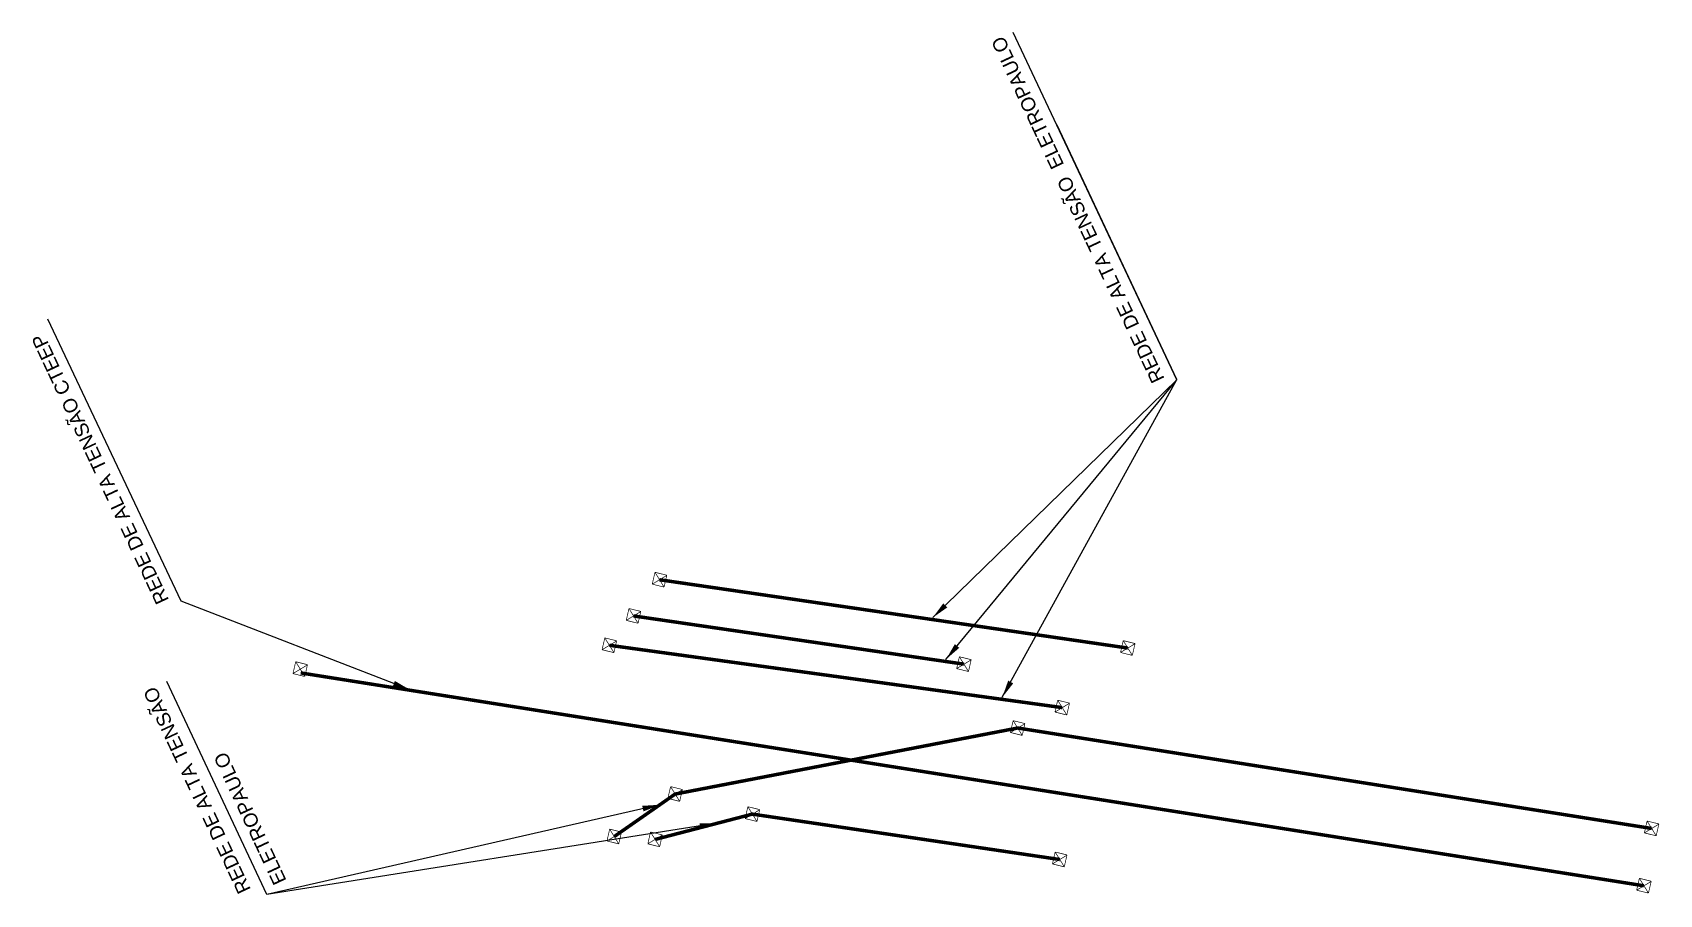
# Model space of a CAD drawing. Header units: metres. Extents: x 288740 to 329917, y 7396742 to 7465143.
# Drawn here: x 324039 to 324506.9, y 7399788.8 to 7400036.7 of the extents above; entities that cross this region are included whole.
import ezdxf

# ---------------------------------------------------------------- set-up
doc = ezdxf.new("R2010")
doc.units = ezdxf.units.M
doc.header["$LTSCALE"] = 10
doc.layers.add('DUTOS_ELETROPAULO', color=80, linetype='Continuous')
doc.layers.add('DUTOS_LINHAS DE ALTA TENSÃO_TEXTOS', color=2, linetype='Continuous')
doc.styles.add('ARIAL', font='arial.ttf')
doc.styles.get("Standard").update_dxf_attribs({"font": 'arial.ttf'})
doc.dimstyles.new('ISO-25', dxfattribs={"dimtxt": 2.5, "dimasz": 2.5, "dimexe": 1.25, "dimexo": 0.625, "dimtad": 1, "dimtxsty": 'Standard', "dimcen": 2.5, "dimadec": 0, "dimazin": 0, "dimtfac": 1, "dimtmove": 0, "dimatfit": 3, "dimfxl": 1, "dimarcsym": 0})

msp = doc.modelspace()

# ---------------------------------------------------------------- texts
at = {"layer": 'DUTOS_LINHAS DE ALTA TENSÃO_TEXTOS', "color": 2, "style": 'ARIAL'}
for s, p in [('REDE DE ALTA TENSÃO  ELETROPAULO', (324364.63, 7399937.13, -5)), ('REDE DE ALTA TENSÃO CTEEP', (324078.33, 7399873.49, -5)), ('REDE DE ALTA TENSÃO', (324101.88, 7399790.22)), ('ELETROPAULO', (324112.11, 7399792.77))]:
    msp.add_text(s, height=4, rotation=115.1445, dxfattribs=at).set_placement(p)

# ---------------------------------------------------------------- linework, layer by layer
at = {"layer": 'DUTOS_ELETROPAULO', "elevation": 5}
for points, const_width in [([(324217.99, 7399881.47), (324217.21, 7399878.05)], 0.2), ([(324217.99, 7399881.47), (324221.39, 7399880.63)], 0.2), ([(324217.99, 7399881.47), (324220.61, 7399877.21)], 0.2), ([(324221.45, 7399880.61), (324217.21, 7399878.05)], 0.2), ([(324217.21, 7399878.05), (324220.61, 7399877.21)], 0.2), ([(324219.31, 7399879.32), (324353.97, 7399859.67)], 1), ([(324221.39, 7399880.63), (324220.61, 7399877.21)], 0.2), ([(324210.51, 7399871.05), (324209.73, 7399867.64)], 0.2), ([(324213.97, 7399870.2), (324209.73, 7399867.64)], 0.2), ([(324209.73, 7399867.64), (324213.13, 7399866.8)], 0.2), ([(324210.51, 7399871.05), (324213.91, 7399870.21)], 0.2), ([(324210.51, 7399871.05), (324213.13, 7399866.8)], 0.2), ([(324306.84, 7399855.04), (324211.83, 7399868.91)], 1), ([(324213.91, 7399870.21), (324213.13, 7399866.8)], 0.2), ([(324203.56, 7399862.6), (324202.78, 7399859.19)], 0.2), ([(324203.56, 7399862.6), (324206.96, 7399861.76)], 0.2), ([(324203.56, 7399862.6), (324206.18, 7399858.35)], 0.2), ([(324207.02, 7399861.74), (324202.78, 7399859.19)], 0.2), ([(324202.78, 7399859.19), (324206.18, 7399858.35)], 0.2), ([(324204.87, 7399860.47), (324335.11, 7399842.54)], 1), ([(324206.96, 7399861.76), (324206.18, 7399858.35)], 0.2), ([(324352.65, 7399861.81), (324351.87, 7399858.4)], 0.2), ([(324356.11, 7399860.96), (324351.87, 7399858.4)], 0.2), ([(324351.87, 7399858.4), (324355.27, 7399857.56)], 0.2), ([(324352.65, 7399861.81), (324356.05, 7399860.97)], 0.2), ([(324352.65, 7399861.81), (324355.27, 7399857.56)], 0.2), ([(324356.05, 7399860.97), (324355.27, 7399857.56)], 0.2), ([(324114.67, 7399855.74), (324113.89, 7399852.33)], 0.2), ([(324118.13, 7399854.88), (324113.89, 7399852.33)], 0.2), ([(324114.67, 7399855.74), (324118.06, 7399854.9)], 0.2), ([(324114.67, 7399855.74), (324117.29, 7399851.49)], 0.2), ([(324502.4, 7399791.28), (324116.1, 7399852.52)], 1), ([(324118.06, 7399854.9), (324117.29, 7399851.49)], 0.2), ([(324305.53, 7399857.17), (324304.75, 7399853.76)], 0.2), ([(324308.99, 7399856.32), (324304.75, 7399853.76)], 0.2), ([(324304.75, 7399853.76), (324308.15, 7399852.92)], 0.2), ([(324305.53, 7399857.17), (324308.93, 7399856.33)], 0.2), ([(324305.53, 7399857.17), (324308.15, 7399852.92)], 0.2), ([(324308.93, 7399856.33), (324308.15, 7399852.92)], 0.2), ([(324113.89, 7399852.32), (324117.29, 7399851.49)], 0.2), ([(324333.8, 7399844.67), (324333.02, 7399841.26)], 0.2), ([(324337.26, 7399843.82), (324333.02, 7399841.26)], 0.2), ([(324333.8, 7399844.67), (324336.42, 7399840.42)], 0.2), ([(324333.8, 7399844.67), (324337.2, 7399843.83)], 0.2), ([(324337.2, 7399843.83), (324336.42, 7399840.42)], 0.2), ([(324320.99, 7399838.79), (324320.21, 7399835.38)], 0.2), ([(324320.99, 7399838.79), (324324.38, 7399837.95)], 0.2), ([(324320.99, 7399838.79), (324323.61, 7399834.54)], 0.2), ([(324333.02, 7399841.26), (324336.42, 7399840.42)], 0.2), ([(324206.28, 7399805.44), (324223.8, 7399817.67), (324322.3, 7399836.67), (324504.62, 7399807.77)], 1), ([(324324.44, 7399837.94), (324320.21, 7399835.38)], 0.2), ([(324320.21, 7399835.38), (324323.61, 7399834.54)], 0.2), ([(324324.38, 7399837.95), (324323.61, 7399834.54)], 0.2), ([(324222.48, 7399819.82), (324221.7, 7399816.41)], 0.2), ([(324225.94, 7399818.96), (324221.7, 7399816.41)], 0.2), ([(324221.7, 7399816.4), (324225.1, 7399815.57)], 0.2), ([(324222.48, 7399819.82), (324225.88, 7399818.98)], 0.2), ([(324222.48, 7399819.82), (324225.1, 7399815.57)], 0.2), ([(324225.88, 7399818.98), (324225.1, 7399815.57)], 0.2), ([(324334.4, 7399798.84), (324246.01, 7399811.9), (324218.04, 7399804.62)], 1), ([(324244.7, 7399814.03), (324243.92, 7399810.62)], 0.2), ([(324248.16, 7399813.18), (324243.92, 7399810.62)], 0.2), ([(324243.92, 7399810.62), (324247.32, 7399809.78)], 0.2), ([(324244.7, 7399814.03), (324248.1, 7399813.19)], 0.2), ([(324244.7, 7399814.03), (324247.32, 7399809.78)], 0.2), ([(324248.1, 7399813.19), (324247.32, 7399809.78)], 0.2), ([(324204.96, 7399807.58), (324204.18, 7399804.17)], 0.2), ([(324208.41, 7399806.73), (324204.18, 7399804.17)], 0.2), ([(324204.96, 7399807.58), (324208.35, 7399806.74)], 0.2), ([(324204.96, 7399807.58), (324207.57, 7399803.33)], 0.2), ([(324208.35, 7399806.74), (324207.57, 7399803.33)], 0.2), ([(324216.71, 7399806.76), (324215.94, 7399803.35)], 0.2), ([(324220.17, 7399805.91), (324215.94, 7399803.35)], 0.2), ([(324216.71, 7399806.76), (324219.33, 7399802.51)], 0.2), ([(324216.72, 7399806.76), (324220.11, 7399805.92)], 0.2), ([(324220.11, 7399805.92), (324219.33, 7399802.51)], 0.2), ([(324503.3, 7399809.91), (324502.52, 7399806.5)], 0.2), ([(324506.76, 7399809.06), (324502.52, 7399806.5)], 0.2), ([(324502.52, 7399806.5), (324505.92, 7399805.66)], 0.2), ([(324503.3, 7399809.91), (324506.7, 7399809.07)], 0.2), ([(324503.3, 7399809.91), (324505.92, 7399805.66)], 0.2), ([(324506.7, 7399809.07), (324505.92, 7399805.66)], 0.2), ([(324204.18, 7399804.17), (324207.57, 7399803.33)], 0.2), ([(324215.94, 7399803.35), (324219.33, 7399802.51)], 0.2), ([(324333.08, 7399800.99), (324332.3, 7399797.57)], 0.2), ([(324336.54, 7399800.13), (324332.3, 7399797.57)], 0.2), ([(324332.31, 7399797.57), (324335.7, 7399796.73)], 0.2), ([(324333.08, 7399800.99), (324336.48, 7399800.15)], 0.2), ([(324333.08, 7399800.99), (324335.7, 7399796.74)], 0.2), ([(324336.48, 7399800.15), (324335.7, 7399796.74)], 0.2), ([(324501.08, 7399793.43), (324500.3, 7399790.02)], 0.2), ([(324504.54, 7399792.57), (324500.3, 7399790.02)], 0.2), ([(324501.08, 7399793.43), (324504.48, 7399792.59)], 0.2), ([(324501.08, 7399793.43), (324503.7, 7399789.18)], 0.2), ([(324504.48, 7399792.59), (324503.7, 7399789.18)], 0.2), ([(324500.3, 7399790.01), (324503.7, 7399789.18)], 0.2)]:
    msp.add_lwpolyline(points, dxfattribs=dict(at, const_width=const_width))

msp.set_redraw_order([(e.dxf.handle, doc.entitydb.next_handle()) for e in msp.query("TEXT MTEXT ATTDEF DIMENSION ARC_DIMENSION")])  # texts and dimensions are drawn at this point

# ---------------------------------------------------------------- leaders
at = {"layer": 'DUTOS_LINHAS DE ALTA TENSÃO_TEXTOS', "color": 2}
for points in [[(324297.91, 7399868.46, -5), (324368.03, 7399936.83, -5), (324320.98, 7400036.75, -5)], [(324301.68, 7399856.41, -5), (324368.03, 7399936.83, -5), (324333.63, 7400010.07, -5)], [(324317.88, 7399845.52, -5), (324368.09, 7399936.91, -5), (324333.63, 7400010.07, -5)], [(324147.56, 7399847.63, -5), (324081.73, 7399873.18, -5), (324043.4, 7399954.32, -5)], [(324235.85, 7399809.26), (324106.41, 7399788.78), (324077.62, 7399850.08)], [(324219.39, 7399814.59), (324106.41, 7399788.78), (324077.62, 7399850.08)]]:
    msp.add_leader(points, dimstyle='ISO-25', override={"dimscale": 2}, dxfattribs=at)

doc.saveas('drawing.dxf')
